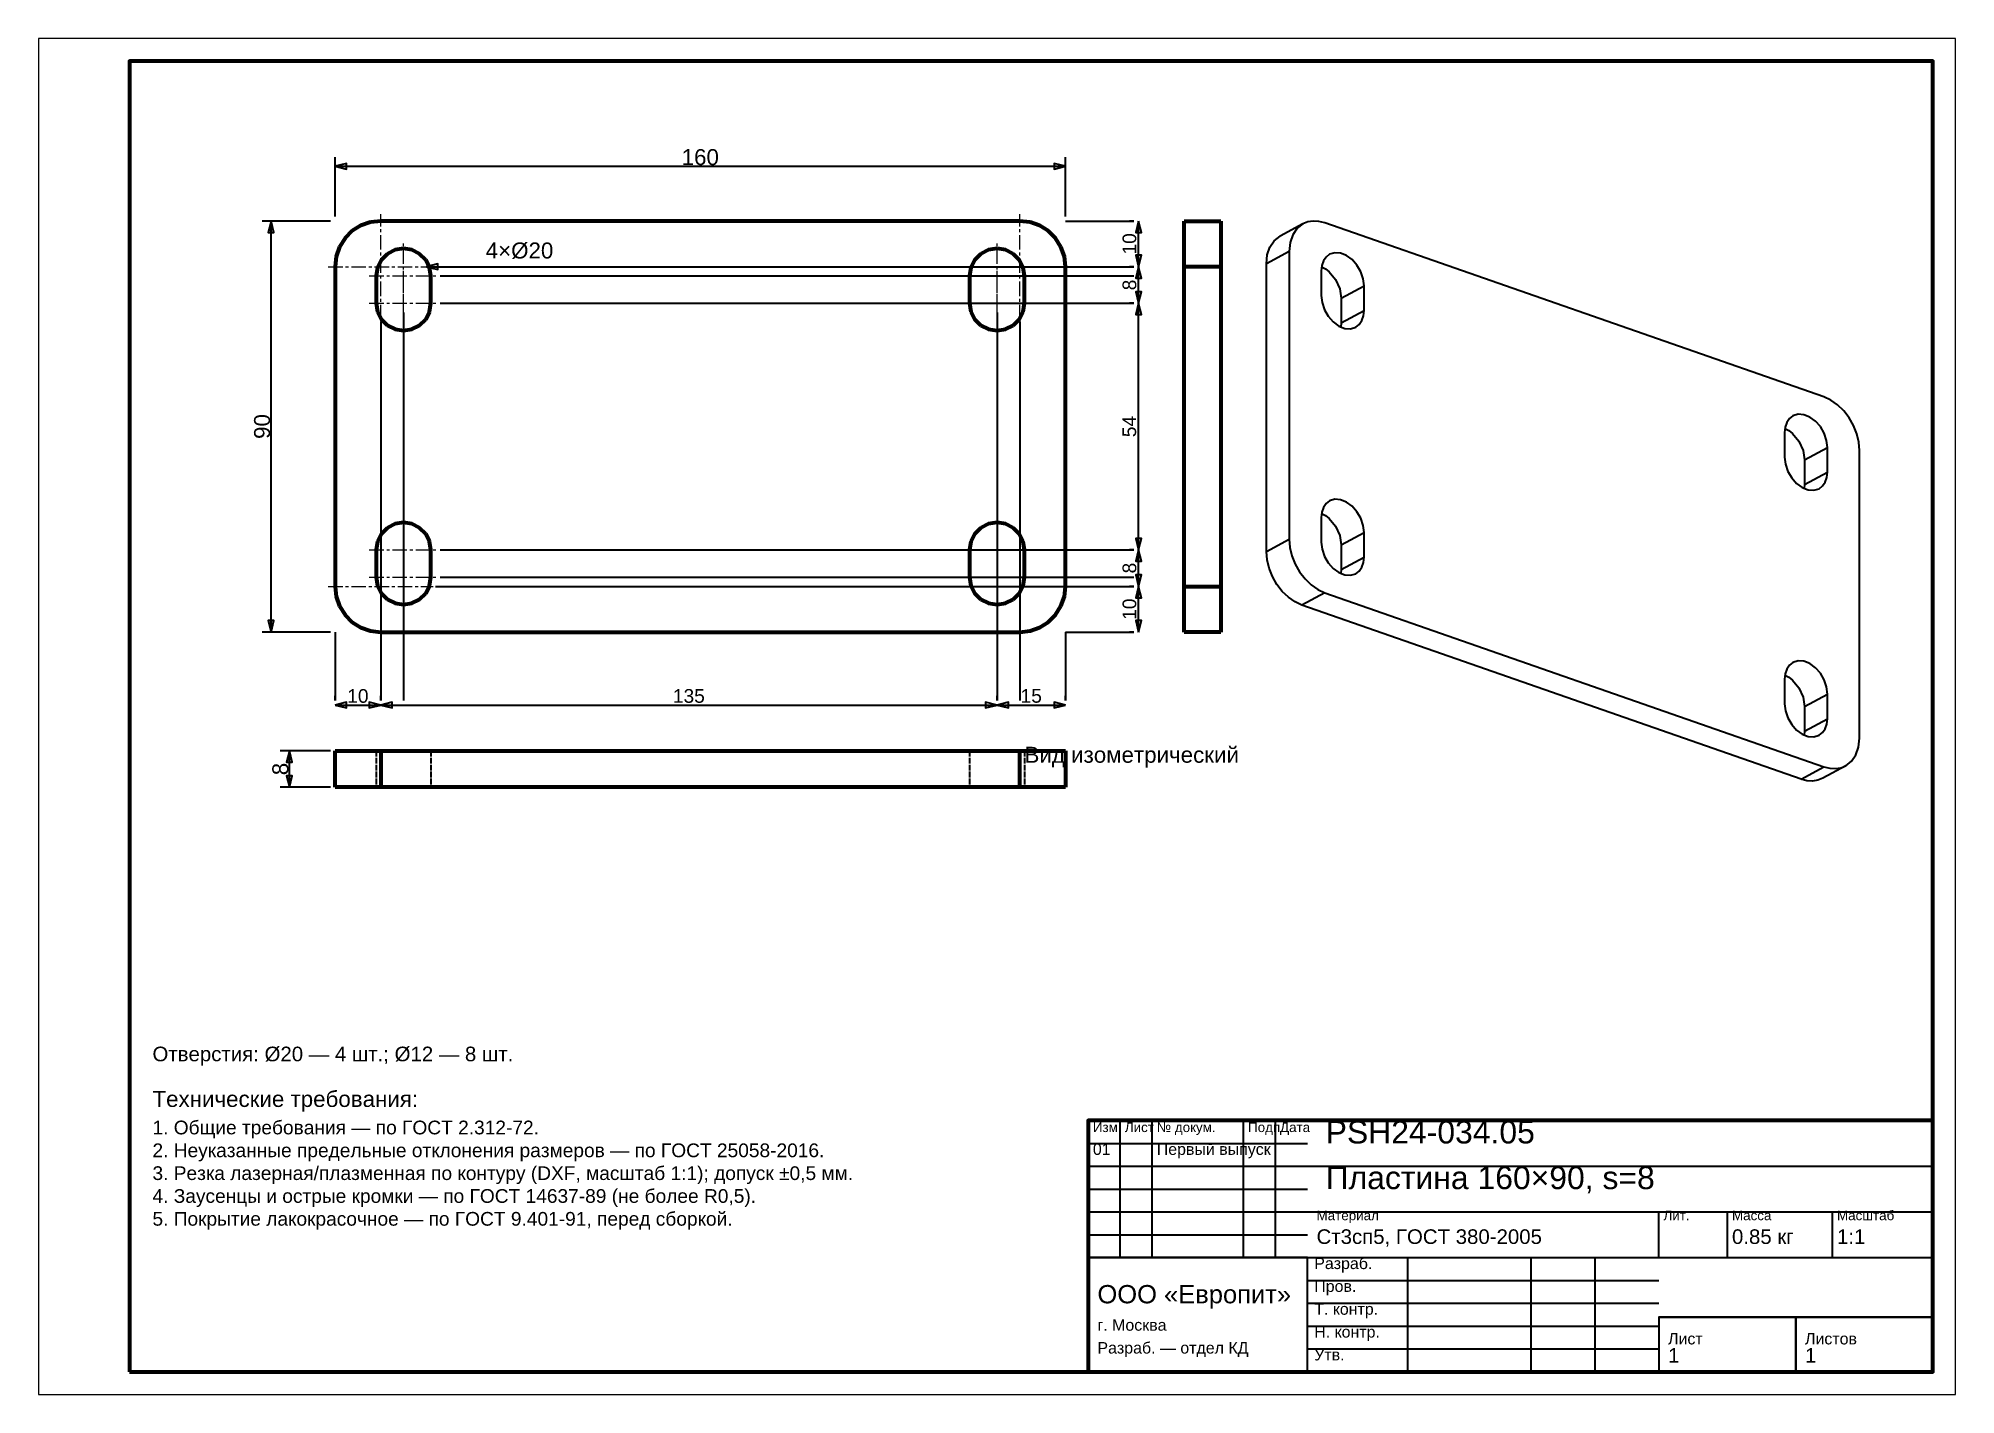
# Model space of a CAD drawing. Header units: millimetres. Extents: x 0 to 420, y 0 to 297.
import ezdxf
from ezdxf.enums import TextEntityAlignment as Align

# ---------------------------------------------------------------- set-up
doc = ezdxf.new("R2010")
doc.units = ezdxf.units.MM
doc.linetypes.add('CENTER', pattern=[5.08, 3.175, -0.635, 0.635, -0.635])
doc.linetypes.add('DASHED', pattern=[1.524, 1.27, -0.254])
doc.styles.add('GOST', font='Arial')

msp = doc.modelspace()

# ---------------------------------------------------------------- texts
at = {"color": 7, "style": 'GOST'}
for s, height, p in [('160', 3.5, (145, 271)), ('10', 3, (70, 153)), ('135', 3, (142.5, 153)), ('15', 3, (217.5, 153))]:
    msp.add_text(s, height=height, dxfattribs=at).set_placement(p, align=Align.MIDDLE)
msp.add_text('4×Ø20', height=3.5, dxfattribs=at).set_placement((98, 248.8))
for s, height, p in [('10', 3, (239, 252)), ('8', 3, (239, 243)), ('90', 3.5, (49, 212)), ('54', 3, (239, 212)), ('8', 3, (239, 181)), ('10', 3, (239, 172)), ('8', 3.5, (53, 137))]:
    msp.add_text(s, height=height, rotation=90, dxfattribs=at).set_placement(p, align=Align.MIDDLE)
at = {"color": 3, "style": 'GOST'}
msp.add_text('Вид изометрический', height=3.5, dxfattribs=at).set_placement((263, 138.37), align=Align.RIGHT)
at = {"color": 6, "style": 'GOST'}
msp.add_text('Отверстия: Ø20 — 4 шт.; Ø12 — 8 шт.', height=3.2, dxfattribs=at).set_placement((25, 73))
at = {"color": 3, "style": 'GOST'}
for s, height, p in [('Технические требования:', 3.5, (25, 63)), ('1. Общие требования — по ГОСТ 2.312-72.', 3, (25, 57)), ('Изм.', 2.1, (231, 57.5)), ('Лист', 2.1, (238, 57.5)), ('№ докум.', 2.1, (245, 57.5)), ('Подп.', 2.1, (265, 57.5)), ('Дата', 2.1, (272, 57.5)), ('PSH24-034.05', 5, (282, 55)), ('2. Неуказанные предельные отклонения размеров — по ГОСТ 25058-2016.', 3, (25, 52)), ('01', 2.5, (231, 52.5)), ('Первый выпуск', 2.5, (245, 52.5)), ('3. Резка лазерная/плазменная по контуру (DXF, масштаб 1:1); допуск ±0,5 мм.', 3, (25, 47)), ('Пластина 160×90, s=8', 5, (282, 45)), ('4. Заусенцы и острые кромки — по ГОСТ 14637-89 (не более R0,5).', 3, (25, 42)), ('5. Покрытие лакокрасочное — по ГОСТ 9.401-91, перед сборкой.', 3, (25, 37)), ('Материал', 2.1, (280, 38.2)), ('Лит.', 2.1, (356, 38.2)), ('Масса', 2.1, (371, 38.2)), ('Масштаб', 2.1, (394, 38.2)), ('Ст3сп5, ГОСТ 380-2005', 3.2, (280, 33)), ('0.85 кг', 3.2, (371, 33)), ('1:1', 3.2, (394, 33)), ('Разраб.', 2.5, (279.5, 27.5)), ('ООО «Европит»', 4, (232, 20)), ('Пров.', 2.5, (279.5, 22.5)), ('Т. контр.', 2.5, (279.5, 17.5)), ('г. Москва', 2.5, (232, 14)), ('Н. контр.', 2.5, (279.5, 12.5)), ('Лист', 2.5, (357, 11)), ('Листов', 2.5, (387, 11)), ('Разраб. — отдел КД', 2.5, (232, 9)), ('Утв.', 2.5, (279.5, 7.5)), ('1', 3.2, (357, 7)), ('1', 3.2, (387, 7))]:
    msp.add_text(s, height=height, dxfattribs=at).set_placement(p)

# ---------------------------------------------------------------- linework, layer by layer
at = {"color": 7, "lineweight": 35}
for p, q in [((65, 258), (65, 271)), ((65, 269), (225, 269)), ((225, 258), (225, 271)), ((64, 257), (49, 257)), ((51, 167), (51, 257)), ((225, 257), (240, 257)), ((240, 257), (239, 257)), ((241, 247), (241, 257)), ((85, 247), (97, 247)), ((87, 247), (240, 247)), ((88, 245), (240, 245)), ((97, 247), (102, 247)), ((218, 245), (240, 245)), ((227, 247), (240, 247)), ((240, 247), (239, 247)), ((240, 247), (239, 247)), ((241, 239), (241, 247)), ((80, 237), (80, 152)), ((88, 239), (240, 239)), ((210, 237), (210, 152)), ((218, 239), (240, 239)), ((240, 239), (239, 239)), ((240, 239), (239, 239)), ((241, 185), (241, 239)), ((75, 235), (75, 152)), ((80, 231), (80, 152)), ((210, 231), (210, 152)), ((215, 235), (215, 152)), ((88, 185), (240, 185)), ((218, 185), (240, 185)), ((240, 185), (239, 185)), ((240, 185), (239, 185)), ((241, 177), (241, 185)), ((80, 177), (80, 152)), ((87, 177), (240, 177)), ((88, 179), (240, 179)), ((210, 177), (210, 152)), ((218, 179), (240, 179)), ((227, 177), (240, 177)), ((240, 177), (239, 177)), ((240, 177), (239, 177)), ((241, 167), (241, 177)), ((80, 171), (80, 152)), ((210, 171), (210, 152)), ((64, 167), (49, 167)), ((65, 167), (65, 152)), ((75, 165), (75, 152)), ((215, 165), (215, 152)), ((225, 167), (225, 152)), ((225, 167), (240, 167)), ((240, 167), (239, 167)), ((65, 152), (65, 153)), ((75, 152), (75, 153)), ((75, 152), (75, 153)), ((210, 152), (210, 153)), ((210, 152), (210, 153)), ((225, 152), (225, 153)), ((65, 151), (75, 151)), ((75, 151), (210, 151)), ((210, 151), (225, 151)), ((64, 141), (53, 141)), ((55, 133), (55, 141)), ((64, 133), (53, 133)), ((237, 30), (237, 60)), ((244, 30), (244, 60)), ((264, 30), (264, 60)), ((271, 30), (271, 60)), ((230, 55), (278, 55)), ((230, 50), (278, 50)), ((278, 50), (415, 50)), ((230, 45), (278, 45)), ((230, 40), (278, 40)), ((278, 40), (415, 40)), ((355, 30), (355, 40)), ((370, 30), (370, 40)), ((393, 30), (393, 40)), ((230, 35), (278, 35)), ((230, 30), (278, 30)), ((278, 30), (415, 30)), ((300, 5), (300, 30)), ((327, 5), (327, 30)), ((341, 5), (341, 30)), ((278, 25), (355, 25)), ((278, 20), (355, 20)), ((355, 17), (415, 17)), ((278, 15), (355, 15)), ((278, 10), (355, 10))]:
    msp.add_line(p, q, dxfattribs=at)
at = {"color": 1, "lineweight": 70}
for p, q in [((72.77, 256.75), (70.66, 256.01)), ((75, 257), (72.77, 256.75)), ((215, 257), (75, 257)), ((217.23, 256.75), (215, 257)), ((219.34, 256.01), (217.23, 256.75)), ((251, 256.94), (251, 257)), ((251, 257), (259, 257)), ((251, 256.75), (251, 256.94)), ((251, 256.44), (251, 256.75)), ((251, 256.01), (251, 256.44)), ((259, 257), (259, 256.94)), ((259, 256.94), (259, 256.75)), ((259, 256.75), (259, 256.44)), ((259, 256.44), (259, 256.01)), ((67.18, 253.23), (65.99, 251.34)), ((68.77, 254.82), (67.18, 253.23)), ((70.66, 256.01), (68.77, 254.82)), ((221.23, 254.82), (219.34, 256.01)), ((222.82, 253.23), (221.23, 254.82)), ((224.01, 251.34), (222.82, 253.23)), ((251, 255.47), (251, 256.01)), ((251, 254.82), (251, 255.47)), ((251, 254.07), (251, 254.82)), ((251, 253.23), (251, 254.07)), ((251, 252.32), (251, 253.23)), ((251, 251.34), (251, 252.32)), ((259, 256.01), (259, 255.47)), ((259, 255.47), (259, 254.82)), ((259, 254.82), (259, 254.07)), ((259, 254.07), (259, 253.23)), ((259, 253.23), (259, 252.32)), ((259, 252.32), (259, 251.34)), ((65.25, 249.23), (65, 247)), ((65.99, 251.34), (65.25, 249.23)), ((75.15, 248.53), (74.29, 246.85)), ((76.47, 249.85), (75.15, 248.53)), ((78.15, 250.71), (76.47, 249.85)), ((80, 251), (78.15, 250.71)), ((81.85, 250.71), (80, 251)), ((83.53, 249.85), (81.85, 250.71)), ((84.85, 248.53), (83.53, 249.85)), ((85.71, 246.85), (84.85, 248.53)), ((205.15, 248.53), (204.29, 246.85)), ((206.47, 249.85), (205.15, 248.53)), ((208.15, 250.71), (206.47, 249.85)), ((210, 251), (208.15, 250.71)), ((211.85, 250.71), (210, 251)), ((213.53, 249.85), (211.85, 250.71)), ((214.85, 248.53), (213.53, 249.85)), ((215.71, 246.85), (214.85, 248.53)), ((224.75, 249.23), (224.01, 251.34)), ((225, 247), (224.75, 249.23)), ((251, 250.3), (251, 251.34)), ((251, 249.23), (251, 250.3)), ((251, 248.12), (251, 249.23)), ((251, 247), (251, 248.12)), ((259, 251.34), (259, 250.3)), ((259, 250.3), (259, 249.23)), ((259, 249.23), (259, 248.12)), ((259, 248.12), (259, 247)), ((65, 247), (65, 177)), ((74.29, 246.85), (74, 245)), ((74, 245), (74, 239)), ((86, 245), (85.71, 246.85)), ((86, 239), (86, 245)), ((204.29, 246.85), (204, 245)), ((204, 245), (204, 239)), ((216, 245), (215.71, 246.85)), ((216, 239), (216, 245)), ((225, 177), (225, 247)), ((251, 177), (251, 247)), ((259, 247), (251, 247)), ((259, 247), (259, 177)), ((74, 239), (74.29, 237.15)), ((74.29, 237.15), (75.15, 235.47)), ((75.15, 235.47), (76.47, 234.15)), ((83.53, 234.15), (84.85, 235.47)), ((84.85, 235.47), (85.71, 237.15)), ((85.71, 237.15), (86, 239)), ((204, 239), (204.29, 237.15)), ((204.29, 237.15), (205.15, 235.47)), ((205.15, 235.47), (206.47, 234.15)), ((213.53, 234.15), (214.85, 235.47)), ((214.85, 235.47), (215.71, 237.15)), ((215.71, 237.15), (216, 239)), ((76.47, 234.15), (78.15, 233.29)), ((78.15, 233.29), (80, 233)), ((80, 233), (81.85, 233.29)), ((81.85, 233.29), (83.53, 234.15)), ((206.47, 234.15), (208.15, 233.29)), ((208.15, 233.29), (210, 233)), ((210, 233), (211.85, 233.29)), ((211.85, 233.29), (213.53, 234.15)), ((76.47, 189.85), (75.15, 188.53)), ((78.15, 190.71), (76.47, 189.85)), ((80, 191), (78.15, 190.71)), ((81.85, 190.71), (80, 191)), ((83.53, 189.85), (81.85, 190.71)), ((84.85, 188.53), (83.53, 189.85)), ((206.47, 189.85), (205.15, 188.53)), ((208.15, 190.71), (206.47, 189.85)), ((210, 191), (208.15, 190.71)), ((211.85, 190.71), (210, 191)), ((213.53, 189.85), (211.85, 190.71)), ((214.85, 188.53), (213.53, 189.85)), ((74.29, 186.85), (74, 185)), ((74, 185), (74, 179)), ((75.15, 188.53), (74.29, 186.85)), ((85.71, 186.85), (84.85, 188.53)), ((86, 185), (85.71, 186.85)), ((86, 179), (86, 185)), ((204.29, 186.85), (204, 185)), ((204, 185), (204, 179)), ((205.15, 188.53), (204.29, 186.85)), ((215.71, 186.85), (214.85, 188.53)), ((216, 185), (215.71, 186.85)), ((216, 179), (216, 185)), ((65, 177), (65.25, 174.77)), ((74, 179), (74.29, 177.15)), ((74.29, 177.15), (75.15, 175.47)), ((84.85, 175.47), (85.71, 177.15)), ((85.71, 177.15), (86, 179)), ((204, 179), (204.29, 177.15)), ((204.29, 177.15), (205.15, 175.47)), ((214.85, 175.47), (215.71, 177.15)), ((215.71, 177.15), (216, 179)), ((224.75, 174.77), (225, 177)), ((251, 175.88), (251, 177)), ((251, 177), (259, 177)), ((259, 177), (259, 175.88)), ((65.25, 174.77), (65.99, 172.66)), ((65.99, 172.66), (67.18, 170.77)), ((75.15, 175.47), (76.47, 174.15)), ((76.47, 174.15), (78.15, 173.29)), ((78.15, 173.29), (80, 173)), ((80, 173), (81.85, 173.29)), ((81.85, 173.29), (83.53, 174.15)), ((83.53, 174.15), (84.85, 175.47)), ((205.15, 175.47), (206.47, 174.15)), ((206.47, 174.15), (208.15, 173.29)), ((208.15, 173.29), (210, 173)), ((210, 173), (211.85, 173.29)), ((211.85, 173.29), (213.53, 174.15)), ((213.53, 174.15), (214.85, 175.47)), ((222.82, 170.77), (224.01, 172.66)), ((224.01, 172.66), (224.75, 174.77)), ((251, 174.77), (251, 175.88)), ((251, 173.7), (251, 174.77)), ((251, 172.66), (251, 173.7)), ((251, 171.68), (251, 172.66)), ((259, 175.88), (259, 174.77)), ((259, 174.77), (259, 173.7)), ((259, 173.7), (259, 172.66)), ((259, 172.66), (259, 171.68)), ((67.18, 170.77), (68.77, 169.18)), ((68.77, 169.18), (70.66, 167.99)), ((219.34, 167.99), (221.23, 169.18)), ((221.23, 169.18), (222.82, 170.77)), ((251, 170.77), (251, 171.68)), ((251, 169.93), (251, 170.77)), ((251, 169.18), (251, 169.93)), ((251, 168.53), (251, 169.18)), ((251, 167.99), (251, 168.53)), ((259, 171.68), (259, 170.77)), ((259, 170.77), (259, 169.93)), ((259, 169.93), (259, 169.18)), ((259, 169.18), (259, 168.53)), ((259, 168.53), (259, 167.99)), ((70.66, 167.99), (72.77, 167.25)), ((72.77, 167.25), (75, 167)), ((75, 167), (215, 167)), ((215, 167), (217.23, 167.25)), ((217.23, 167.25), (219.34, 167.99)), ((251, 167.56), (251, 167.99)), ((251, 167.25), (251, 167.56)), ((251, 167.06), (251, 167.25)), ((251, 167), (251, 167.06)), ((259, 167), (251, 167)), ((259, 167.99), (259, 167.56)), ((259, 167.56), (259, 167.25)), ((259, 167.25), (259, 167.06)), ((259, 167.06), (259, 167)), ((65, 141), (65.06, 141)), ((65, 133), (65, 141)), ((65.06, 141), (65.25, 141)), ((65.25, 141), (65.56, 141)), ((65.56, 141), (65.99, 141)), ((65.99, 141), (66.53, 141)), ((66.53, 141), (67.18, 141)), ((67.18, 141), (67.93, 141)), ((67.93, 141), (68.77, 141)), ((68.77, 141), (69.68, 141)), ((69.68, 141), (70.66, 141)), ((70.66, 141), (71.7, 141)), ((71.7, 141), (72.77, 141)), ((72.77, 141), (73.88, 141)), ((73.88, 141), (75, 141)), ((75, 141), (215, 141)), ((75, 141), (75, 133)), ((215, 141), (216.12, 141)), ((215, 133), (215, 141)), ((216.12, 141), (217.23, 141)), ((217.23, 141), (218.3, 141)), ((218.3, 141), (219.34, 141)), ((219.34, 141), (220.32, 141)), ((220.32, 141), (221.23, 141)), ((221.23, 141), (222.07, 141)), ((222.07, 141), (222.82, 141)), ((222.82, 141), (223.47, 141)), ((223.47, 141), (224.01, 141)), ((224.01, 141), (224.44, 141)), ((224.44, 141), (224.75, 141)), ((224.75, 141), (224.94, 141)), ((224.94, 141), (225, 141)), ((225, 141), (225, 133)), ((65.06, 133), (65, 133)), ((65.25, 133), (65.06, 133)), ((65.56, 133), (65.25, 133)), ((65.99, 133), (65.56, 133)), ((66.53, 133), (65.99, 133)), ((67.18, 133), (66.53, 133)), ((67.93, 133), (67.18, 133)), ((68.77, 133), (67.93, 133)), ((69.68, 133), (68.77, 133)), ((70.66, 133), (69.68, 133)), ((71.7, 133), (70.66, 133)), ((72.77, 133), (71.7, 133)), ((73.88, 133), (72.77, 133)), ((75, 133), (73.88, 133)), ((215, 133), (75, 133)), ((216.12, 133), (215, 133)), ((217.23, 133), (216.12, 133)), ((218.3, 133), (217.23, 133)), ((219.34, 133), (218.3, 133)), ((220.32, 133), (219.34, 133)), ((221.23, 133), (220.32, 133)), ((222.07, 133), (221.23, 133)), ((222.82, 133), (222.07, 133)), ((223.47, 133), (222.82, 133)), ((224.01, 133), (223.47, 133)), ((224.44, 133), (224.01, 133)), ((224.75, 133), (224.44, 133)), ((224.94, 133), (224.75, 133)), ((225, 133), (224.94, 133))]:
    msp.add_line(p, q, dxfattribs=at)
at = {"color": 5, "linetype": 'DASHED', "lineweight": 35}
for p, q in [((70.66, 256.01), (72.77, 256.75)), ((72.77, 256.75), (75, 257)), ((75, 257), (215, 257)), ((215, 257), (217.23, 256.75)), ((217.23, 256.75), (219.34, 256.01)), ((259, 257), (251, 257)), ((251, 257), (251, 256.94)), ((251, 256.94), (251, 256.75)), ((251, 256.75), (251, 256.44)), ((251, 256.44), (251, 256.01)), ((259, 256.94), (259, 257)), ((259, 256.75), (259, 256.94)), ((259, 256.44), (259, 256.75)), ((259, 256.01), (259, 256.44)), ((65.99, 251.34), (67.18, 253.23)), ((67.18, 253.23), (68.77, 254.82)), ((68.77, 254.82), (70.66, 256.01)), ((219.34, 256.01), (221.23, 254.82)), ((221.23, 254.82), (222.82, 253.23)), ((222.82, 253.23), (224.01, 251.34)), ((251, 256.01), (251, 255.47)), ((251, 255.47), (251, 254.82)), ((251, 254.82), (251, 254.07)), ((251, 254.07), (251, 253.23)), ((251, 253.23), (251, 252.32)), ((251, 252.32), (251, 251.34)), ((259, 255.47), (259, 256.01)), ((259, 254.82), (259, 255.47)), ((259, 254.07), (259, 254.82)), ((259, 253.23), (259, 254.07)), ((259, 252.32), (259, 253.23)), ((259, 251.34), (259, 252.32)), ((65, 247), (65.25, 249.23)), ((65.25, 249.23), (65.99, 251.34)), ((74.29, 246.85), (75.15, 248.53)), ((75.15, 248.53), (76.47, 249.85)), ((76.47, 249.85), (78.15, 250.71)), ((78.15, 250.71), (80, 251)), ((80, 251), (81.85, 250.71)), ((81.85, 250.71), (83.53, 249.85)), ((83.53, 249.85), (84.85, 248.53)), ((84.85, 248.53), (85.71, 246.85)), ((204.29, 246.85), (205.15, 248.53)), ((205.15, 248.53), (206.47, 249.85)), ((206.47, 249.85), (208.15, 250.71)), ((208.15, 250.71), (210, 251)), ((210, 251), (211.85, 250.71)), ((211.85, 250.71), (213.53, 249.85)), ((213.53, 249.85), (214.85, 248.53)), ((214.85, 248.53), (215.71, 246.85)), ((224.01, 251.34), (224.75, 249.23)), ((224.75, 249.23), (225, 247)), ((251, 251.34), (251, 250.3)), ((251, 250.96), (251, 251)), ((251, 251), (251, 250.96)), ((251, 250.96), (251, 251)), ((251, 251), (251, 250.96)), ((251, 250.85), (251, 250.96)), ((251, 250.96), (251, 250.85)), ((251, 250.85), (251, 250.96)), ((251, 250.96), (251, 250.85)), ((251, 250.66), (251, 250.85)), ((251, 250.85), (251, 250.66)), ((251, 250.66), (251, 250.85)), ((251, 250.85), (251, 250.66)), ((251, 250.41), (251, 250.66)), ((251, 250.66), (251, 250.41)), ((251, 250.41), (251, 250.66)), ((251, 250.66), (251, 250.41)), ((251, 250.08), (251, 250.41)), ((251, 250.41), (251, 250.08)), ((251, 250.08), (251, 250.41)), ((251, 250.41), (251, 250.08)), ((251, 250.3), (251, 249.23)), ((251, 249.69), (251, 250.08)), ((251, 250.08), (251, 249.69)), ((251, 249.69), (251, 250.08)), ((251, 250.08), (251, 249.69)), ((251, 249.24), (251, 249.69)), ((251, 249.69), (251, 249.24)), ((251, 249.24), (251, 249.69)), ((251, 249.69), (251, 249.24)), ((251, 248.74), (251, 249.24)), ((251, 249.24), (251, 248.74)), ((251, 248.74), (251, 249.24)), ((251, 249.24), (251, 248.74)), ((251, 249.23), (251, 248.12)), ((251, 248.19), (251, 248.74)), ((251, 248.74), (251, 248.19)), ((251, 248.19), (251, 248.74)), ((251, 248.74), (251, 248.19)), ((251, 247.6), (251, 248.19)), ((251, 248.19), (251, 247.6)), ((251, 247.6), (251, 248.19)), ((251, 248.19), (251, 247.6)), ((251, 248.12), (251, 247)), ((259, 250.3), (259, 251.34)), ((259, 250.96), (259, 251)), ((259, 251), (259, 250.96)), ((259, 250.96), (259, 251)), ((259, 251), (259, 250.96)), ((259, 250.85), (259, 250.96)), ((259, 250.96), (259, 250.85)), ((259, 250.85), (259, 250.96)), ((259, 250.96), (259, 250.85)), ((259, 250.66), (259, 250.85)), ((259, 250.85), (259, 250.66)), ((259, 250.66), (259, 250.85)), ((259, 250.85), (259, 250.66)), ((259, 250.41), (259, 250.66)), ((259, 250.66), (259, 250.41)), ((259, 250.41), (259, 250.66)), ((259, 250.66), (259, 250.41)), ((259, 250.08), (259, 250.41)), ((259, 250.41), (259, 250.08)), ((259, 250.08), (259, 250.41)), ((259, 250.41), (259, 250.08)), ((259, 249.23), (259, 250.3)), ((259, 249.69), (259, 250.08)), ((259, 250.08), (259, 249.69)), ((259, 249.69), (259, 250.08)), ((259, 250.08), (259, 249.69)), ((259, 249.24), (259, 249.69)), ((259, 249.69), (259, 249.24)), ((259, 249.24), (259, 249.69)), ((259, 249.69), (259, 249.24)), ((259, 248.74), (259, 249.24)), ((259, 249.24), (259, 248.74)), ((259, 248.74), (259, 249.24)), ((259, 249.24), (259, 248.74)), ((259, 248.12), (259, 249.23)), ((259, 248.19), (259, 248.74)), ((259, 248.74), (259, 248.19)), ((259, 248.19), (259, 248.74)), ((259, 248.74), (259, 248.19)), ((259, 247.6), (259, 248.19)), ((259, 248.19), (259, 247.6)), ((259, 247.6), (259, 248.19)), ((259, 248.19), (259, 247.6)), ((259, 247), (259, 248.12)), ((65, 177), (65, 247)), ((74, 245), (74.29, 246.85)), ((74, 239), (74, 245)), ((85.71, 246.85), (86, 245)), ((86, 245), (86, 239)), ((204, 245), (204.29, 246.85)), ((204, 239), (204, 245)), ((215.71, 246.85), (216, 245)), ((216, 245), (216, 239)), ((225, 247), (225, 177)), ((251, 246.98), (251, 247.6)), ((251, 247.6), (251, 246.98)), ((251, 246.98), (251, 247.6)), ((251, 247.6), (251, 246.98)), ((251, 247), (251, 177)), ((251, 246.34), (251, 246.98)), ((251, 246.98), (251, 246.34)), ((251, 246.34), (251, 246.98)), ((251, 246.98), (251, 246.34)), ((251, 245.67), (251, 246.34)), ((251, 246.34), (251, 245.67)), ((251, 245.67), (251, 246.34)), ((251, 246.34), (251, 245.67)), ((251, 245), (251, 245.67)), ((251, 245.67), (251, 245)), ((251, 245), (251, 245.67)), ((251, 245.67), (251, 245)), ((251, 239), (251, 245)), ((251, 245), (251, 239)), ((251, 239), (251, 245)), ((251, 245), (251, 239)), ((259, 246.98), (259, 247.6)), ((259, 247.6), (259, 246.98)), ((259, 246.98), (259, 247.6)), ((259, 247.6), (259, 246.98)), ((259, 177), (259, 247)), ((259, 246.34), (259, 246.98)), ((259, 246.98), (259, 246.34)), ((259, 246.34), (259, 246.98)), ((259, 246.98), (259, 246.34)), ((259, 245.67), (259, 246.34)), ((259, 246.34), (259, 245.67)), ((259, 245.67), (259, 246.34)), ((259, 246.34), (259, 245.67)), ((259, 245), (259, 245.67)), ((259, 245.67), (259, 245)), ((259, 245), (259, 245.67)), ((259, 245.67), (259, 245)), ((259, 245), (259, 239)), ((259, 239), (259, 245)), ((259, 245), (259, 239)), ((259, 239), (259, 245)), ((74.29, 237.15), (74, 239)), ((75.15, 235.47), (74.29, 237.15)), ((76.47, 234.15), (75.15, 235.47)), ((84.85, 235.47), (83.53, 234.15)), ((85.71, 237.15), (84.85, 235.47)), ((86, 239), (85.71, 237.15)), ((204.29, 237.15), (204, 239)), ((205.15, 235.47), (204.29, 237.15)), ((206.47, 234.15), (205.15, 235.47)), ((214.85, 235.47), (213.53, 234.15)), ((215.71, 237.15), (214.85, 235.47)), ((216, 239), (215.71, 237.15)), ((251, 239), (251, 238.33)), ((251, 238.33), (251, 239)), ((251, 239), (251, 238.33)), ((251, 238.33), (251, 239)), ((251, 238.33), (251, 237.66)), ((251, 237.66), (251, 238.33)), ((251, 238.33), (251, 237.66)), ((251, 237.66), (251, 238.33)), ((251, 237.66), (251, 237.02)), ((251, 237.02), (251, 237.66)), ((251, 237.66), (251, 237.02)), ((251, 237.02), (251, 237.66)), ((251, 237.02), (251, 236.4)), ((251, 236.4), (251, 237.02)), ((251, 237.02), (251, 236.4)), ((251, 236.4), (251, 237.02)), ((251, 236.4), (251, 235.81)), ((251, 235.81), (251, 236.4)), ((251, 236.4), (251, 235.81)), ((251, 235.81), (251, 236.4)), ((251, 235.81), (251, 235.26)), ((251, 235.26), (251, 235.81)), ((251, 235.81), (251, 235.26)), ((251, 235.26), (251, 235.81)), ((251, 235.26), (251, 234.76)), ((251, 234.76), (251, 235.26)), ((251, 235.26), (251, 234.76)), ((251, 234.76), (251, 235.26)), ((259, 239), (259, 238.33)), ((259, 238.33), (259, 239)), ((259, 239), (259, 238.33)), ((259, 238.33), (259, 239)), ((259, 238.33), (259, 237.66)), ((259, 237.66), (259, 238.33)), ((259, 238.33), (259, 237.66)), ((259, 237.66), (259, 238.33)), ((259, 237.66), (259, 237.02)), ((259, 237.02), (259, 237.66)), ((259, 237.66), (259, 237.02)), ((259, 237.02), (259, 237.66)), ((259, 237.02), (259, 236.4)), ((259, 236.4), (259, 237.02)), ((259, 237.02), (259, 236.4)), ((259, 236.4), (259, 237.02)), ((259, 236.4), (259, 235.81)), ((259, 235.81), (259, 236.4)), ((259, 236.4), (259, 235.81)), ((259, 235.81), (259, 236.4)), ((259, 235.81), (259, 235.26)), ((259, 235.26), (259, 235.81)), ((259, 235.81), (259, 235.26)), ((259, 235.26), (259, 235.81)), ((259, 235.26), (259, 234.76)), ((259, 234.76), (259, 235.26)), ((259, 235.26), (259, 234.76)), ((259, 234.76), (259, 235.26)), ((78.15, 233.29), (76.47, 234.15)), ((80, 233), (78.15, 233.29)), ((81.85, 233.29), (80, 233)), ((83.53, 234.15), (81.85, 233.29)), ((208.15, 233.29), (206.47, 234.15)), ((210, 233), (208.15, 233.29)), ((211.85, 233.29), (210, 233)), ((213.53, 234.15), (211.85, 233.29)), ((251, 234.76), (251, 234.31)), ((251, 234.31), (251, 234.76)), ((251, 234.76), (251, 234.31)), ((251, 234.31), (251, 234.76)), ((251, 234.31), (251, 233.92)), ((251, 233.92), (251, 234.31)), ((251, 234.31), (251, 233.92)), ((251, 233.92), (251, 234.31)), ((251, 233.92), (251, 233.59)), ((251, 233.59), (251, 233.92)), ((251, 233.92), (251, 233.59)), ((251, 233.59), (251, 233.92)), ((251, 233.59), (251, 233.34)), ((251, 233.34), (251, 233.59)), ((251, 233.59), (251, 233.34)), ((251, 233.34), (251, 233.59)), ((251, 233.34), (251, 233.15)), ((251, 233.15), (251, 233.34)), ((251, 233.34), (251, 233.15)), ((251, 233.15), (251, 233.34)), ((251, 233.15), (251, 233.04)), ((251, 233.04), (251, 233.15)), ((251, 233.15), (251, 233.04)), ((251, 233.04), (251, 233.15)), ((251, 233.04), (251, 233)), ((251, 233), (251, 233.04)), ((251, 233.04), (251, 233)), ((251, 233), (251, 233.04)), ((259, 234.76), (259, 234.31)), ((259, 234.31), (259, 234.76)), ((259, 234.76), (259, 234.31)), ((259, 234.31), (259, 234.76)), ((259, 234.31), (259, 233.92)), ((259, 233.92), (259, 234.31)), ((259, 234.31), (259, 233.92)), ((259, 233.92), (259, 234.31)), ((259, 233.92), (259, 233.59)), ((259, 233.59), (259, 233.92)), ((259, 233.92), (259, 233.59)), ((259, 233.59), (259, 233.92)), ((259, 233.59), (259, 233.34)), ((259, 233.34), (259, 233.59)), ((259, 233.59), (259, 233.34)), ((259, 233.34), (259, 233.59)), ((259, 233.34), (259, 233.15)), ((259, 233.15), (259, 233.34)), ((259, 233.34), (259, 233.15)), ((259, 233.15), (259, 233.34)), ((259, 233.15), (259, 233.04)), ((259, 233.04), (259, 233.15)), ((259, 233.15), (259, 233.04)), ((259, 233.04), (259, 233.15)), ((259, 233.04), (259, 233)), ((259, 233), (259, 233.04)), ((259, 233.04), (259, 233)), ((259, 233), (259, 233.04)), ((75.15, 188.53), (76.47, 189.85)), ((76.47, 189.85), (78.15, 190.71)), ((78.15, 190.71), (80, 191)), ((80, 191), (81.85, 190.71)), ((81.85, 190.71), (83.53, 189.85)), ((83.53, 189.85), (84.85, 188.53)), ((205.15, 188.53), (206.47, 189.85)), ((206.47, 189.85), (208.15, 190.71)), ((208.15, 190.71), (210, 191)), ((210, 191), (211.85, 190.71)), ((211.85, 190.71), (213.53, 189.85)), ((213.53, 189.85), (214.85, 188.53)), ((251, 190.96), (251, 191)), ((251, 191), (251, 190.96)), ((251, 190.96), (251, 191)), ((251, 191), (251, 190.96)), ((251, 190.85), (251, 190.96)), ((251, 190.96), (251, 190.85)), ((251, 190.85), (251, 190.96)), ((251, 190.96), (251, 190.85)), ((251, 190.66), (251, 190.85)), ((251, 190.85), (251, 190.66)), ((251, 190.66), (251, 190.85)), ((251, 190.85), (251, 190.66)), ((251, 190.41), (251, 190.66)), ((251, 190.66), (251, 190.41)), ((251, 190.41), (251, 190.66)), ((251, 190.66), (251, 190.41)), ((251, 190.08), (251, 190.41)), ((251, 190.41), (251, 190.08)), ((251, 190.08), (251, 190.41)), ((251, 190.41), (251, 190.08)), ((251, 189.69), (251, 190.08)), ((251, 190.08), (251, 189.69)), ((251, 189.69), (251, 190.08)), ((251, 190.08), (251, 189.69)), ((251, 189.24), (251, 189.69)), ((251, 189.69), (251, 189.24)), ((251, 189.24), (251, 189.69)), ((251, 189.69), (251, 189.24)), ((251, 188.74), (251, 189.24)), ((251, 189.24), (251, 188.74)), ((251, 188.74), (251, 189.24)), ((251, 189.24), (251, 188.74)), ((259, 190.96), (259, 191)), ((259, 191), (259, 190.96)), ((259, 190.96), (259, 191)), ((259, 191), (259, 190.96)), ((259, 190.85), (259, 190.96)), ((259, 190.96), (259, 190.85)), ((259, 190.85), (259, 190.96)), ((259, 190.96), (259, 190.85)), ((259, 190.66), (259, 190.85)), ((259, 190.85), (259, 190.66)), ((259, 190.66), (259, 190.85)), ((259, 190.85), (259, 190.66)), ((259, 190.41), (259, 190.66)), ((259, 190.66), (259, 190.41)), ((259, 190.41), (259, 190.66)), ((259, 190.66), (259, 190.41)), ((259, 190.08), (259, 190.41)), ((259, 190.41), (259, 190.08)), ((259, 190.08), (259, 190.41)), ((259, 190.41), (259, 190.08)), ((259, 189.69), (259, 190.08)), ((259, 190.08), (259, 189.69)), ((259, 189.69), (259, 190.08)), ((259, 190.08), (259, 189.69)), ((259, 189.24), (259, 189.69)), ((259, 189.69), (259, 189.24)), ((259, 189.24), (259, 189.69)), ((259, 189.69), (259, 189.24)), ((259, 188.74), (259, 189.24)), ((259, 189.24), (259, 188.74)), ((259, 188.74), (259, 189.24)), ((259, 189.24), (259, 188.74)), ((74, 185), (74.29, 186.85)), ((74, 179), (74, 185)), ((74.29, 186.85), (75.15, 188.53)), ((84.85, 188.53), (85.71, 186.85)), ((85.71, 186.85), (86, 185)), ((86, 185), (86, 179)), ((204, 185), (204.29, 186.85)), ((204, 179), (204, 185)), ((204.29, 186.85), (205.15, 188.53)), ((214.85, 188.53), (215.71, 186.85)), ((215.71, 186.85), (216, 185)), ((216, 185), (216, 179)), ((251, 188.19), (251, 188.74)), ((251, 188.74), (251, 188.19)), ((251, 188.19), (251, 188.74)), ((251, 188.74), (251, 188.19)), ((251, 187.6), (251, 188.19)), ((251, 188.19), (251, 187.6)), ((251, 187.6), (251, 188.19)), ((251, 188.19), (251, 187.6)), ((251, 186.98), (251, 187.6)), ((251, 187.6), (251, 186.98)), ((251, 186.98), (251, 187.6)), ((251, 187.6), (251, 186.98)), ((251, 186.34), (251, 186.98)), ((251, 186.98), (251, 186.34)), ((251, 186.34), (251, 186.98)), ((251, 186.98), (251, 186.34)), ((251, 185.67), (251, 186.34)), ((251, 186.34), (251, 185.67)), ((251, 185.67), (251, 186.34)), ((251, 186.34), (251, 185.67)), ((251, 185), (251, 185.67)), ((251, 185.67), (251, 185)), ((251, 185), (251, 185.67)), ((251, 185.67), (251, 185)), ((251, 179), (251, 185)), ((251, 185), (251, 179)), ((251, 179), (251, 185)), ((251, 185), (251, 179)), ((259, 188.19), (259, 188.74)), ((259, 188.74), (259, 188.19)), ((259, 188.19), (259, 188.74)), ((259, 188.74), (259, 188.19)), ((259, 187.6), (259, 188.19)), ((259, 188.19), (259, 187.6)), ((259, 187.6), (259, 188.19)), ((259, 188.19), (259, 187.6)), ((259, 186.98), (259, 187.6)), ((259, 187.6), (259, 186.98)), ((259, 186.98), (259, 187.6)), ((259, 187.6), (259, 186.98)), ((259, 186.34), (259, 186.98)), ((259, 186.98), (259, 186.34)), ((259, 186.34), (259, 186.98)), ((259, 186.98), (259, 186.34)), ((259, 185.67), (259, 186.34)), ((259, 186.34), (259, 185.67)), ((259, 185.67), (259, 186.34)), ((259, 186.34), (259, 185.67)), ((259, 185), (259, 185.67)), ((259, 185.67), (259, 185)), ((259, 185), (259, 185.67)), ((259, 185.67), (259, 185)), ((259, 185), (259, 179)), ((259, 179), (259, 185)), ((259, 185), (259, 179)), ((259, 179), (259, 185)), ((65.25, 174.77), (65, 177)), ((74.29, 177.15), (74, 179)), ((75.15, 175.47), (74.29, 177.15)), ((85.71, 177.15), (84.85, 175.47)), ((86, 179), (85.71, 177.15)), ((204.29, 177.15), (204, 179)), ((205.15, 175.47), (204.29, 177.15)), ((215.71, 177.15), (214.85, 175.47)), ((216, 179), (215.71, 177.15)), ((225, 177), (224.75, 174.77)), ((251, 179), (251, 178.33)), ((251, 178.33), (251, 179)), ((251, 179), (251, 178.33)), ((251, 178.33), (251, 179)), ((251, 178.33), (251, 177.66)), ((251, 177.66), (251, 178.33)), ((251, 178.33), (251, 177.66)), ((251, 177.66), (251, 178.33)), ((251, 177.66), (251, 177.02)), ((251, 177.02), (251, 177.66)), ((251, 177.66), (251, 177.02)), ((251, 177.02), (251, 177.66)), ((251, 177.02), (251, 176.4)), ((251, 176.4), (251, 177.02)), ((251, 177.02), (251, 176.4)), ((251, 176.4), (251, 177.02)), ((251, 177), (251, 175.88)), ((259, 179), (259, 178.33)), ((259, 178.33), (259, 179)), ((259, 179), (259, 178.33)), ((259, 178.33), (259, 179)), ((259, 178.33), (259, 177.66)), ((259, 177.66), (259, 178.33)), ((259, 178.33), (259, 177.66)), ((259, 177.66), (259, 178.33)), ((259, 177.66), (259, 177.02)), ((259, 177.02), (259, 177.66)), ((259, 177.66), (259, 177.02)), ((259, 177.02), (259, 177.66)), ((259, 177.02), (259, 176.4)), ((259, 176.4), (259, 177.02)), ((259, 177.02), (259, 176.4)), ((259, 176.4), (259, 177.02)), ((259, 175.88), (259, 177)), ((65.99, 172.66), (65.25, 174.77)), ((67.18, 170.77), (65.99, 172.66)), ((76.47, 174.15), (75.15, 175.47)), ((78.15, 173.29), (76.47, 174.15)), ((80, 173), (78.15, 173.29)), ((81.85, 173.29), (80, 173)), ((83.53, 174.15), (81.85, 173.29)), ((84.85, 175.47), (83.53, 174.15)), ((206.47, 174.15), (205.15, 175.47)), ((208.15, 173.29), (206.47, 174.15)), ((210, 173), (208.15, 173.29)), ((211.85, 173.29), (210, 173)), ((213.53, 174.15), (211.85, 173.29)), ((214.85, 175.47), (213.53, 174.15)), ((224.01, 172.66), (222.82, 170.77)), ((224.75, 174.77), (224.01, 172.66)), ((251, 176.4), (251, 175.81)), ((251, 175.81), (251, 176.4)), ((251, 176.4), (251, 175.81)), ((251, 175.81), (251, 176.4)), ((251, 175.88), (251, 174.77)), ((251, 175.81), (251, 175.26)), ((251, 175.26), (251, 175.81)), ((251, 175.81), (251, 175.26)), ((251, 175.26), (251, 175.81)), ((251, 175.26), (251, 174.76)), ((251, 174.76), (251, 175.26)), ((251, 175.26), (251, 174.76)), ((251, 174.76), (251, 175.26)), ((251, 174.77), (251, 173.7)), ((251, 174.76), (251, 174.31)), ((251, 174.31), (251, 174.76)), ((251, 174.76), (251, 174.31)), ((251, 174.31), (251, 174.76)), ((251, 174.31), (251, 173.92)), ((251, 173.92), (251, 174.31)), ((251, 174.31), (251, 173.92)), ((251, 173.92), (251, 174.31)), ((251, 173.92), (251, 173.59)), ((251, 173.59), (251, 173.92)), ((251, 173.92), (251, 173.59)), ((251, 173.59), (251, 173.92)), ((251, 173.7), (251, 172.66)), ((251, 173.59), (251, 173.34)), ((251, 173.34), (251, 173.59)), ((251, 173.59), (251, 173.34)), ((251, 173.34), (251, 173.59)), ((251, 173.34), (251, 173.15)), ((251, 173.15), (251, 173.34)), ((251, 173.34), (251, 173.15)), ((251, 173.15), (251, 173.34)), ((251, 173.15), (251, 173.04)), ((251, 173.04), (251, 173.15)), ((251, 173.15), (251, 173.04)), ((251, 173.04), (251, 173.15)), ((251, 173.04), (251, 173)), ((251, 173), (251, 173.04)), ((251, 173.04), (251, 173)), ((251, 173), (251, 173.04)), ((251, 172.66), (251, 171.68)), ((259, 176.4), (259, 175.81)), ((259, 175.81), (259, 176.4)), ((259, 176.4), (259, 175.81)), ((259, 175.81), (259, 176.4)), ((259, 174.77), (259, 175.88)), ((259, 175.81), (259, 175.26)), ((259, 175.26), (259, 175.81)), ((259, 175.81), (259, 175.26)), ((259, 175.26), (259, 175.81)), ((259, 175.26), (259, 174.76)), ((259, 174.76), (259, 175.26)), ((259, 175.26), (259, 174.76)), ((259, 174.76), (259, 175.26)), ((259, 173.7), (259, 174.77)), ((259, 174.76), (259, 174.31)), ((259, 174.31), (259, 174.76)), ((259, 174.76), (259, 174.31)), ((259, 174.31), (259, 174.76)), ((259, 174.31), (259, 173.92)), ((259, 173.92), (259, 174.31)), ((259, 174.31), (259, 173.92)), ((259, 173.92), (259, 174.31)), ((259, 173.92), (259, 173.59)), ((259, 173.59), (259, 173.92)), ((259, 173.92), (259, 173.59)), ((259, 173.59), (259, 173.92)), ((259, 172.66), (259, 173.7)), ((259, 173.59), (259, 173.34)), ((259, 173.34), (259, 173.59)), ((259, 173.59), (259, 173.34)), ((259, 173.34), (259, 173.59)), ((259, 173.34), (259, 173.15)), ((259, 173.15), (259, 173.34)), ((259, 173.34), (259, 173.15)), ((259, 173.15), (259, 173.34)), ((259, 173.15), (259, 173.04)), ((259, 173.04), (259, 173.15)), ((259, 173.15), (259, 173.04)), ((259, 173.04), (259, 173.15)), ((259, 173.04), (259, 173)), ((259, 173), (259, 173.04)), ((259, 173.04), (259, 173)), ((259, 173), (259, 173.04)), ((259, 171.68), (259, 172.66)), ((68.77, 169.18), (67.18, 170.77)), ((70.66, 167.99), (68.77, 169.18)), ((221.23, 169.18), (219.34, 167.99)), ((222.82, 170.77), (221.23, 169.18)), ((251, 171.68), (251, 170.77)), ((251, 170.77), (251, 169.93)), ((251, 169.93), (251, 169.18)), ((251, 169.18), (251, 168.53)), ((251, 168.53), (251, 167.99)), ((259, 170.77), (259, 171.68)), ((259, 169.93), (259, 170.77)), ((259, 169.18), (259, 169.93)), ((259, 168.53), (259, 169.18)), ((259, 167.99), (259, 168.53)), ((72.77, 167.25), (70.66, 167.99)), ((75, 167), (72.77, 167.25)), ((215, 167), (75, 167)), ((217.23, 167.25), (215, 167)), ((219.34, 167.99), (217.23, 167.25)), ((251, 167.99), (251, 167.56)), ((251, 167.56), (251, 167.25)), ((251, 167.25), (251, 167.06)), ((251, 167.06), (251, 167)), ((251, 167), (259, 167)), ((259, 167.56), (259, 167.99)), ((259, 167.25), (259, 167.56)), ((259, 167.06), (259, 167.25)), ((259, 167), (259, 167.06)), ((65.06, 141), (65, 141)), ((65, 141), (65, 133)), ((65.25, 141), (65.06, 141)), ((65.56, 141), (65.25, 141)), ((65.99, 141), (65.56, 141)), ((66.53, 141), (65.99, 141)), ((67.18, 141), (66.53, 141)), ((67.93, 141), (67.18, 141)), ((68.77, 141), (67.93, 141)), ((69.68, 141), (68.77, 141)), ((70.66, 141), (69.68, 141)), ((71.7, 141), (70.66, 141)), ((72.77, 141), (71.7, 141)), ((73.88, 141), (72.77, 141)), ((75, 141), (73.88, 141)), ((74, 141), (74, 133)), ((74.15, 141), (74, 141)), ((74, 141), (74, 133)), ((74, 141), (74.15, 141)), ((74, 141), (74, 133)), ((74.15, 141), (74, 141)), ((74, 141), (74, 133)), ((74, 141), (74.15, 141)), ((74.59, 141), (74.15, 141)), ((74.15, 141), (74.59, 141)), ((74.59, 141), (74.15, 141)), ((74.15, 141), (74.59, 141)), ((75.31, 141), (74.59, 141)), ((74.59, 141), (75.31, 141)), ((75.31, 141), (74.59, 141)), ((74.59, 141), (75.31, 141)), ((215, 141), (75, 141)), ((76.26, 141), (75.31, 141)), ((75.31, 141), (76.26, 141)), ((76.26, 141), (75.31, 141)), ((75.31, 141), (76.26, 141)), ((77.4, 141), (76.26, 141)), ((76.26, 141), (77.4, 141)), ((77.4, 141), (76.26, 141)), ((76.26, 141), (77.4, 141)), ((78.66, 141), (77.4, 141)), ((77.4, 141), (78.66, 141)), ((78.66, 141), (77.4, 141)), ((77.4, 141), (78.66, 141)), ((80, 141), (78.66, 141)), ((78.66, 141), (80, 141)), ((80, 141), (78.66, 141)), ((78.66, 141), (80, 141)), ((81.34, 141), (80, 141)), ((80, 141), (81.34, 141)), ((81.34, 141), (80, 141)), ((80, 141), (81.34, 141)), ((82.6, 141), (81.34, 141)), ((81.34, 141), (82.6, 141)), ((82.6, 141), (81.34, 141)), ((81.34, 141), (82.6, 141)), ((83.74, 141), (82.6, 141)), ((82.6, 141), (83.74, 141)), ((83.74, 141), (82.6, 141)), ((82.6, 141), (83.74, 141)), ((84.69, 141), (83.74, 141)), ((83.74, 141), (84.69, 141)), ((84.69, 141), (83.74, 141)), ((83.74, 141), (84.69, 141)), ((85.41, 141), (84.69, 141)), ((84.69, 141), (85.41, 141)), ((85.41, 141), (84.69, 141)), ((84.69, 141), (85.41, 141)), ((85.85, 141), (85.41, 141)), ((85.41, 141), (85.85, 141)), ((85.85, 141), (85.41, 141)), ((85.41, 141), (85.85, 141)), ((86, 141), (85.85, 141)), ((85.85, 141), (86, 141)), ((86, 141), (85.85, 141)), ((85.85, 141), (86, 141)), ((86, 141), (86, 133)), ((86, 141), (86, 133)), ((86, 141), (86, 133)), ((86, 141), (86, 133)), ((204, 141), (204, 133)), ((204.15, 141), (204, 141)), ((204, 141), (204, 133)), ((204, 141), (204.15, 141)), ((204, 141), (204, 133)), ((204.15, 141), (204, 141)), ((204, 141), (204, 133)), ((204, 141), (204.15, 141)), ((204.59, 141), (204.15, 141)), ((204.15, 141), (204.59, 141)), ((204.59, 141), (204.15, 141)), ((204.15, 141), (204.59, 141)), ((205.31, 141), (204.59, 141)), ((204.59, 141), (205.31, 141)), ((205.31, 141), (204.59, 141)), ((204.59, 141), (205.31, 141)), ((206.26, 141), (205.31, 141)), ((205.31, 141), (206.26, 141)), ((206.26, 141), (205.31, 141)), ((205.31, 141), (206.26, 141)), ((207.4, 141), (206.26, 141)), ((206.26, 141), (207.4, 141)), ((207.4, 141), (206.26, 141)), ((206.26, 141), (207.4, 141)), ((208.66, 141), (207.4, 141)), ((207.4, 141), (208.66, 141)), ((208.66, 141), (207.4, 141)), ((207.4, 141), (208.66, 141)), ((210, 141), (208.66, 141)), ((208.66, 141), (210, 141)), ((210, 141), (208.66, 141)), ((208.66, 141), (210, 141)), ((211.34, 141), (210, 141)), ((210, 141), (211.34, 141)), ((211.34, 141), (210, 141)), ((210, 141), (211.34, 141)), ((212.6, 141), (211.34, 141)), ((211.34, 141), (212.6, 141)), ((212.6, 141), (211.34, 141)), ((211.34, 141), (212.6, 141)), ((213.74, 141), (212.6, 141)), ((212.6, 141), (213.74, 141)), ((213.74, 141), (212.6, 141)), ((212.6, 141), (213.74, 141)), ((214.69, 141), (213.74, 141)), ((213.74, 141), (214.69, 141)), ((214.69, 141), (213.74, 141)), ((213.74, 141), (214.69, 141)), ((215.41, 141), (214.69, 141)), ((214.69, 141), (215.41, 141)), ((215.41, 141), (214.69, 141)), ((214.69, 141), (215.41, 141)), ((216.12, 141), (215, 141)), ((215.85, 141), (215.41, 141)), ((215.41, 141), (215.85, 141)), ((215.85, 141), (215.41, 141)), ((215.41, 141), (215.85, 141)), ((216, 141), (215.85, 141)), ((215.85, 141), (216, 141)), ((216, 141), (215.85, 141)), ((215.85, 141), (216, 141)), ((216, 141), (216, 133)), ((216, 141), (216, 133)), ((216, 141), (216, 133)), ((216, 141), (216, 133)), ((217.23, 141), (216.12, 141)), ((218.3, 141), (217.23, 141)), ((219.34, 141), (218.3, 141)), ((220.32, 141), (219.34, 141)), ((221.23, 141), (220.32, 141)), ((222.07, 141), (221.23, 141)), ((222.82, 141), (222.07, 141)), ((223.47, 141), (222.82, 141)), ((224.01, 141), (223.47, 141)), ((224.44, 141), (224.01, 141)), ((224.75, 141), (224.44, 141)), ((224.94, 141), (224.75, 141)), ((225, 141), (224.94, 141)), ((225, 133), (225, 141)), ((65, 133), (65.06, 133)), ((65.06, 133), (65.25, 133)), ((65.25, 133), (65.56, 133)), ((65.56, 133), (65.99, 133)), ((65.99, 133), (66.53, 133)), ((66.53, 133), (67.18, 133)), ((67.18, 133), (67.93, 133)), ((67.93, 133), (68.77, 133)), ((68.77, 133), (69.68, 133)), ((69.68, 133), (70.66, 133)), ((70.66, 133), (71.7, 133)), ((71.7, 133), (72.77, 133)), ((72.77, 133), (73.88, 133)), ((73.88, 133), (75, 133)), ((74, 133), (74.15, 133)), ((74.15, 133), (74, 133)), ((74, 133), (74.15, 133)), ((74.15, 133), (74, 133)), ((74.15, 133), (74.59, 133)), ((74.59, 133), (74.15, 133)), ((74.15, 133), (74.59, 133)), ((74.59, 133), (74.15, 133)), ((74.59, 133), (75.31, 133)), ((75.31, 133), (74.59, 133)), ((74.59, 133), (75.31, 133)), ((75.31, 133), (74.59, 133)), ((75, 133), (215, 133)), ((75.31, 133), (76.26, 133)), ((76.26, 133), (75.31, 133)), ((75.31, 133), (76.26, 133)), ((76.26, 133), (75.31, 133)), ((76.26, 133), (77.4, 133)), ((77.4, 133), (76.26, 133)), ((76.26, 133), (77.4, 133)), ((77.4, 133), (76.26, 133)), ((77.4, 133), (78.66, 133)), ((78.66, 133), (77.4, 133)), ((77.4, 133), (78.66, 133)), ((78.66, 133), (77.4, 133)), ((78.66, 133), (80, 133)), ((80, 133), (78.66, 133)), ((78.66, 133), (80, 133)), ((80, 133), (78.66, 133)), ((80, 133), (81.34, 133)), ((81.34, 133), (80, 133)), ((80, 133), (81.34, 133)), ((81.34, 133), (80, 133)), ((81.34, 133), (82.6, 133)), ((82.6, 133), (81.34, 133)), ((81.34, 133), (82.6, 133)), ((82.6, 133), (81.34, 133)), ((82.6, 133), (83.74, 133)), ((83.74, 133), (82.6, 133)), ((82.6, 133), (83.74, 133)), ((83.74, 133), (82.6, 133)), ((83.74, 133), (84.69, 133)), ((84.69, 133), (83.74, 133)), ((83.74, 133), (84.69, 133)), ((84.69, 133), (83.74, 133)), ((84.69, 133), (85.41, 133)), ((85.41, 133), (84.69, 133)), ((84.69, 133), (85.41, 133)), ((85.41, 133), (84.69, 133)), ((85.41, 133), (85.85, 133)), ((85.85, 133), (85.41, 133)), ((85.41, 133), (85.85, 133)), ((85.85, 133), (85.41, 133)), ((85.85, 133), (86, 133)), ((86, 133), (85.85, 133)), ((85.85, 133), (86, 133)), ((86, 133), (85.85, 133)), ((204, 133), (204.15, 133)), ((204.15, 133), (204, 133)), ((204, 133), (204.15, 133)), ((204.15, 133), (204, 133)), ((204.15, 133), (204.59, 133)), ((204.59, 133), (204.15, 133)), ((204.15, 133), (204.59, 133)), ((204.59, 133), (204.15, 133)), ((204.59, 133), (205.31, 133)), ((205.31, 133), (204.59, 133)), ((204.59, 133), (205.31, 133)), ((205.31, 133), (204.59, 133)), ((205.31, 133), (206.26, 133)), ((206.26, 133), (205.31, 133)), ((205.31, 133), (206.26, 133)), ((206.26, 133), (205.31, 133)), ((206.26, 133), (207.4, 133)), ((207.4, 133), (206.26, 133)), ((206.26, 133), (207.4, 133)), ((207.4, 133), (206.26, 133)), ((207.4, 133), (208.66, 133)), ((208.66, 133), (207.4, 133)), ((207.4, 133), (208.66, 133)), ((208.66, 133), (207.4, 133)), ((208.66, 133), (210, 133)), ((210, 133), (208.66, 133)), ((208.66, 133), (210, 133)), ((210, 133), (208.66, 133)), ((210, 133), (211.34, 133)), ((211.34, 133), (210, 133)), ((210, 133), (211.34, 133)), ((211.34, 133), (210, 133)), ((211.34, 133), (212.6, 133)), ((212.6, 133), (211.34, 133)), ((211.34, 133), (212.6, 133)), ((212.6, 133), (211.34, 133)), ((212.6, 133), (213.74, 133)), ((213.74, 133), (212.6, 133)), ((212.6, 133), (213.74, 133)), ((213.74, 133), (212.6, 133)), ((213.74, 133), (214.69, 133)), ((214.69, 133), (213.74, 133)), ((213.74, 133), (214.69, 133)), ((214.69, 133), (213.74, 133)), ((214.69, 133), (215.41, 133)), ((215.41, 133), (214.69, 133)), ((214.69, 133), (215.41, 133)), ((215.41, 133), (214.69, 133)), ((215, 133), (216.12, 133)), ((215.41, 133), (215.85, 133)), ((215.85, 133), (215.41, 133)), ((215.41, 133), (215.85, 133)), ((215.85, 133), (215.41, 133)), ((215.85, 133), (216, 133)), ((216, 133), (215.85, 133)), ((215.85, 133), (216, 133)), ((216, 133), (215.85, 133)), ((216.12, 133), (217.23, 133)), ((217.23, 133), (218.3, 133)), ((218.3, 133), (219.34, 133)), ((219.34, 133), (220.32, 133)), ((220.32, 133), (221.23, 133)), ((221.23, 133), (222.07, 133)), ((222.07, 133), (222.82, 133)), ((222.82, 133), (223.47, 133)), ((223.47, 133), (224.01, 133)), ((224.01, 133), (224.44, 133)), ((224.44, 133), (224.75, 133)), ((224.75, 133), (224.94, 133)), ((224.94, 133), (225, 133))]:
    msp.add_line(p, q, dxfattribs=at)
at = {"color": 4, "linetype": 'CENTER', "lineweight": 25}
for p, q in [((75, 235.5), (75, 258.5)), ((215, 235.5), (215, 258.5)), ((80, 237.5), (80, 252.5)), ((210, 237.5), (210, 252.5)), ((63.5, 247), (86.5, 247)), ((72.5, 245), (87.5, 245)), ((80, 231.5), (80, 246.5)), ((202.5, 245), (217.5, 245)), ((203.5, 247), (226.5, 247)), ((210, 231.5), (210, 246.5)), ((72.5, 239), (87.5, 239)), ((202.5, 239), (217.5, 239)), ((80, 177.5), (80, 192.5)), ((210, 177.5), (210, 192.5)), ((72.5, 185), (87.5, 185)), ((75, 165.5), (75, 188.5)), ((80, 171.5), (80, 186.5)), ((202.5, 185), (217.5, 185)), ((210, 171.5), (210, 186.5)), ((215, 165.5), (215, 188.5)), ((63.5, 177), (86.5, 177)), ((72.5, 179), (87.5, 179)), ((202.5, 179), (217.5, 179)), ((203.5, 177), (226.5, 177))]:
    msp.add_line(p, q, dxfattribs=at)
at = {"color": 1, "lineweight": 35}
for p, q in [((277.02, 256.38), (272.03, 253.66)), ((277.02, 256.38), (275.75, 255.4)), ((278.1, 256.82), (277.02, 256.38)), ((279.28, 257), (278.1, 256.82)), ((280.52, 256.93), (279.28, 257)), ((281.81, 256.6), (280.52, 256.93)), ((391.13, 218.49), (281.81, 256.6)), ((269.8, 251.29), (270.75, 252.68)), ((270.75, 252.68), (272.03, 253.66)), ((274.2, 252.29), (274, 250.32)), ((274.79, 254.01), (274.2, 252.29)), ((275.75, 255.4), (274.79, 254.01)), ((274, 250.32), (269, 247.6)), ((269, 247.6), (269.2, 249.57)), ((269.2, 249.57), (269.8, 251.29)), ((274, 250.32), (274, 187.32)), ((281.5, 248.29), (281.15, 247.25)), ((282.08, 249.12), (281.5, 248.29)), ((282.84, 249.71), (282.08, 249.12)), ((283.97, 250.06), (282.84, 249.71)), ((285.23, 249.98), (283.97, 250.06)), ((286.54, 249.47), (285.23, 249.98)), ((287.77, 248.57), (286.54, 249.47)), ((288.85, 247.35), (287.77, 248.57)), ((269, 184.6), (269, 247.6)), ((281.15, 247.25), (281.03, 246.07)), ((281.03, 246.07), (281.03, 240.67)), ((281.09, 246.97), (281.95, 246.5)), ((281.95, 246.5), (282.77, 245.86)), ((282.77, 245.86), (284.16, 244.18)), ((284.16, 244.18), (285.08, 242.16)), ((289.69, 245.91), (288.85, 247.35)), ((290.21, 244.36), (289.69, 245.91)), ((290.4, 242.81), (290.21, 244.36)), ((281.03, 240.67), (281.21, 239.13)), ((285.08, 242.16), (285.4, 240.09)), ((285.4, 240.09), (290.4, 242.81)), ((285.4, 240.09), (285.4, 234.69)), ((290.4, 237.41), (290.4, 242.81)), ((281.21, 239.13), (281.73, 237.57)), ((281.73, 237.57), (282.57, 236.13)), ((282.57, 236.13), (283.65, 234.91)), ((285.4, 234.69), (290.4, 237.41)), ((289.92, 235.2), (290.27, 236.23)), ((290.27, 236.23), (290.4, 237.41)), ((283.65, 234.91), (284.89, 234.01)), ((284.89, 234.01), (286.19, 233.5)), ((285.4, 234.69), (285.33, 233.79)), ((286.19, 233.5), (287.45, 233.42)), ((287.45, 233.42), (288.58, 233.77)), ((288.58, 233.77), (289.34, 234.36)), ((289.34, 234.36), (289.92, 235.2)), ((392.65, 217.79), (391.13, 218.49)), ((384.35, 214.32), (383.59, 213.73)), ((385.48, 214.67), (384.35, 214.32)), ((386.75, 214.59), (385.48, 214.67)), ((388.05, 214.08), (386.75, 214.59)), ((394.12, 216.77), (392.65, 217.79)), ((395.47, 215.46), (394.12, 216.77)), ((396.65, 213.93), (395.47, 215.46)), ((382.66, 211.86), (382.54, 210.69)), ((382.54, 210.69), (382.54, 205.29)), ((382.61, 211.58), (383.46, 211.11)), ((383.02, 212.9), (382.66, 211.86)), ((383.59, 213.73), (383.02, 212.9)), ((383.46, 211.11), (384.28, 210.47)), ((384.28, 210.47), (385.67, 208.79)), ((389.29, 213.18), (388.05, 214.08)), ((390.36, 211.97), (389.29, 213.18)), ((391.2, 210.53), (390.36, 211.97)), ((391.73, 208.97), (391.2, 210.53)), ((397.62, 212.23), (396.65, 213.93)), ((398.34, 210.42), (397.62, 212.23)), ((398.79, 208.58), (398.34, 210.42)), ((385.67, 208.79), (386.59, 206.77)), ((386.59, 206.77), (386.91, 204.7)), ((386.91, 204.7), (391.91, 207.42)), ((391.91, 207.42), (391.73, 208.97)), ((391.91, 202.02), (391.91, 207.42)), ((398.94, 206.77), (398.79, 208.58)), ((398.94, 143.77), (398.94, 206.77)), ((382.54, 205.29), (382.72, 203.74)), ((382.72, 203.74), (383.25, 202.18)), ((383.25, 202.18), (384.08, 200.74)), ((386.91, 204.7), (386.91, 199.3)), ((386.91, 199.3), (391.91, 202.02)), ((391.79, 200.84), (391.91, 202.02)), ((384.08, 200.74), (385.16, 199.52)), ((385.16, 199.52), (386.4, 198.62)), ((386.4, 198.62), (387.7, 198.11)), ((386.91, 199.3), (386.84, 198.4)), ((387.7, 198.11), (388.96, 198.03)), ((388.96, 198.03), (390.09, 198.38)), ((390.09, 198.38), (390.86, 198.98)), ((390.86, 198.98), (391.43, 199.81)), ((391.43, 199.81), (391.79, 200.84)), ((281.15, 193.25), (281.03, 192.07)), ((281.5, 194.28), (281.15, 193.25)), ((282.08, 195.11), (281.5, 194.28)), ((282.84, 195.71), (282.08, 195.11)), ((283.97, 196.06), (282.84, 195.71)), ((285.23, 195.98), (283.97, 196.06)), ((286.54, 195.47), (285.23, 195.98)), ((287.77, 194.57), (286.54, 195.47)), ((288.85, 193.35), (287.77, 194.57)), ((289.69, 191.91), (288.85, 193.35)), ((281.03, 192.07), (281.03, 186.67)), ((281.09, 192.97), (281.95, 192.49)), ((281.95, 192.49), (282.77, 191.85)), ((282.77, 191.85), (284.16, 190.17)), ((284.16, 190.17), (285.08, 188.16)), ((290.21, 190.35), (289.69, 191.91)), ((290.4, 188.8), (290.21, 190.35)), ((269, 184.6), (274, 187.32)), ((274, 187.32), (274.15, 185.51)), ((274.15, 185.51), (274.59, 183.67)), ((281.03, 186.67), (281.21, 185.12)), ((281.21, 185.12), (281.73, 183.57)), ((285.08, 188.16), (285.4, 186.08)), ((285.4, 186.08), (290.4, 188.8)), ((285.4, 186.08), (285.4, 180.68)), ((290.4, 183.4), (290.4, 188.8)), ((269.15, 182.79), (269, 184.6)), ((269.59, 180.95), (269.15, 182.79)), ((270.32, 179.14), (269.59, 180.95)), ((274.59, 183.67), (275.31, 181.86)), ((275.31, 181.86), (276.28, 180.16)), ((281.73, 183.57), (282.57, 182.12)), ((282.57, 182.12), (283.65, 180.91)), ((283.65, 180.91), (284.89, 180.01)), ((285.4, 180.68), (285.33, 179.79)), ((285.4, 180.68), (290.4, 183.4)), ((289.34, 180.36), (289.92, 181.19)), ((289.92, 181.19), (290.27, 182.23)), ((290.27, 182.23), (290.4, 183.4)), ((271.29, 177.44), (270.32, 179.14)), ((272.47, 175.9), (271.29, 177.44)), ((276.28, 180.16), (277.47, 178.63)), ((277.47, 178.63), (278.82, 177.32)), ((278.82, 177.32), (280.28, 176.3)), ((284.89, 180.01), (286.19, 179.5)), ((286.19, 179.5), (287.45, 179.42)), ((287.45, 179.42), (288.58, 179.77)), ((288.58, 179.77), (289.34, 180.36)), ((273.82, 174.6), (272.47, 175.9)), ((275.29, 173.58), (273.82, 174.6)), ((276.81, 172.88), (275.29, 173.58)), ((281.81, 175.6), (276.81, 172.88)), ((386.13, 134.77), (276.81, 172.88)), ((280.28, 176.3), (281.81, 175.6)), ((281.81, 175.6), (391.13, 137.49)), ((383.59, 159.73), (383.02, 158.89)), ((384.35, 160.32), (383.59, 159.73)), ((385.48, 160.67), (384.35, 160.32)), ((386.75, 160.59), (385.48, 160.67)), ((388.05, 160.08), (386.75, 160.59)), ((389.29, 159.18), (388.05, 160.08)), ((382.66, 157.86), (382.54, 156.68)), ((382.54, 156.68), (382.54, 151.28)), ((382.61, 157.58), (383.46, 157.1)), ((383.02, 158.89), (382.66, 157.86)), ((383.46, 157.1), (384.28, 156.47)), ((384.28, 156.47), (385.67, 154.79)), ((390.36, 157.96), (389.29, 159.18)), ((391.2, 156.52), (390.36, 157.96)), ((391.73, 154.97), (391.2, 156.52)), ((382.54, 151.28), (382.72, 149.73)), ((385.67, 154.79), (386.59, 152.77)), ((386.59, 152.77), (386.91, 150.69)), ((386.91, 150.69), (391.91, 153.42)), ((391.91, 153.42), (391.73, 154.97)), ((391.91, 148.02), (391.91, 153.42)), ((382.72, 149.73), (383.25, 148.18)), ((383.25, 148.18), (384.08, 146.74)), ((386.91, 150.69), (386.91, 145.29)), ((386.91, 145.29), (391.91, 148.02)), ((391.79, 146.84), (391.91, 148.02)), ((384.08, 146.74), (385.16, 145.52)), ((385.16, 145.52), (386.4, 144.62)), ((386.4, 144.62), (387.7, 144.11)), ((386.91, 145.29), (386.84, 144.4)), ((387.7, 144.11), (388.96, 144.03)), ((388.96, 144.03), (390.09, 144.38)), ((390.09, 144.38), (390.86, 144.97)), ((390.86, 144.97), (391.43, 145.81)), ((391.43, 145.81), (391.79, 146.84)), ((398.73, 141.8), (398.94, 143.77)), ((395.91, 137.71), (397.18, 138.69)), ((397.18, 138.69), (398.14, 140.08)), ((398.14, 140.08), (398.73, 141.8)), ((386.13, 134.77), (391.13, 137.49)), ((387.41, 134.44), (386.13, 134.77)), ((388.66, 134.37), (387.41, 134.44)), ((389.84, 134.55), (388.66, 134.37)), ((390.91, 134.98), (389.84, 134.55)), ((395.91, 137.71), (390.91, 134.98)), ((391.13, 137.49), (392.41, 137.16)), ((392.41, 137.16), (393.66, 137.09)), ((393.66, 137.09), (394.83, 137.27)), ((394.83, 137.27), (395.91, 137.71))]:
    msp.add_line(p, q, dxfattribs=at)
at = {"color": 7, "lineweight": 25}
msp.add_lwpolyline([(0, 0), (420, 0), (420, 297), (0, 297)], close=True, dxfattribs=at)
at = {"color": 7, "lineweight": 70}
for points in [[(20, 5), (415, 5), (415, 292), (20, 292)], [(230, 5), (415, 5), (415, 60), (230, 60)]]:
    msp.add_lwpolyline(points, close=True, dxfattribs=at)
at = {"color": 7, "lineweight": 35}
for points in [[(65, 269), (67.5, 268.38), (67.5, 269.62)], [(225, 269), (222.5, 269.62), (222.5, 268.38)], [(51, 257), (50.38, 254.5), (51.62, 254.5)], [(241, 257), (240.38, 254.5), (241.62, 254.5)], [(241, 247), (241.62, 249.5), (240.38, 249.5)], [(85, 247), (87.5, 246.38), (87.5, 247.62)], [(241, 247), (240.38, 244.5), (241.62, 244.5)], [(241, 239), (241.62, 241.5), (240.38, 241.5)], [(241, 239), (240.38, 236.5), (241.62, 236.5)], [(241, 185), (241.62, 187.5), (240.38, 187.5)], [(241, 185), (240.38, 182.5), (241.62, 182.5)], [(241, 177), (241.62, 179.5), (240.38, 179.5)], [(241, 177), (240.38, 174.5), (241.62, 174.5)], [(51, 167), (51.62, 169.5), (50.38, 169.5)], [(241, 167), (241.62, 169.5), (240.38, 169.5)], [(65, 151), (67.5, 150.38), (67.5, 151.62)], [(75, 151), (72.5, 151.62), (72.5, 150.38)], [(75, 151), (77.5, 150.38), (77.5, 151.62)], [(210, 151), (207.5, 151.62), (207.5, 150.38)], [(210, 151), (212.5, 150.38), (212.5, 151.62)], [(225, 151), (222.5, 151.62), (222.5, 150.38)], [(55, 141), (54.38, 138.5), (55.62, 138.5)], [(55, 133), (55.62, 135.5), (54.38, 135.5)], [(230, 5), (278, 5), (278, 30), (230, 30)], [(355, 5), (385, 5), (385, 17), (355, 17)], [(385, 5), (415, 5), (415, 17), (385, 17)]]:
    msp.add_lwpolyline(points, close=True, dxfattribs=at)

msp.set_redraw_order([(e.dxf.handle, doc.entitydb.next_handle()) for e in msp.query("TEXT MTEXT ATTDEF DIMENSION ARC_DIMENSION")])  # texts and dimensions are drawn at this point

doc.saveas('drawing.dxf')
